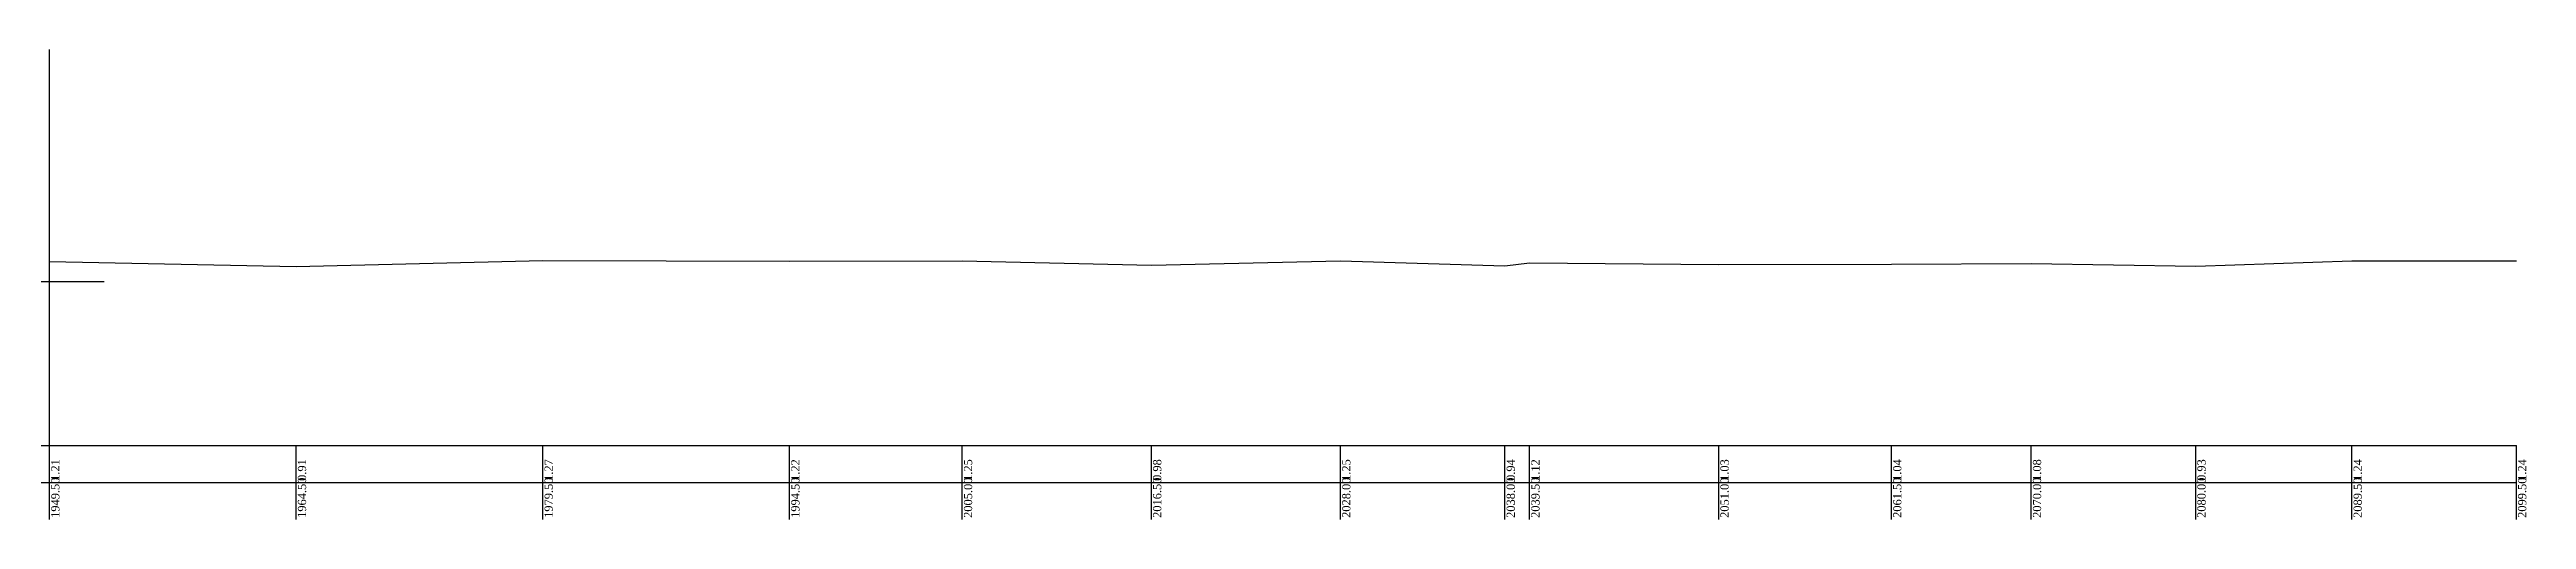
# Model space of a CAD drawing. Header units: metres. Extents: x -148477 to 168932, y -55673 to -2736.
# Drawn here: x 11026.7 to 11177.3, y -9213.6 to -9185 of the extents above; entities that cross this region are included whole.
import ezdxf

# ---------------------------------------------------------------- set-up
doc = ezdxf.new("R2010")
doc.units = ezdxf.units.M
doc.styles.add('liza', font='times.ttf', dxfattribs={"height": 2})

msp = doc.modelspace()

# ---------------------------------------------------------------- texts
at = {"color": 6, "linetype": 'Continuous', "lineweight": -3, "ltscale": 0.5, "char_height": 0.5, "width": 2.15, "attachment_point": 1, "rotation": 90, "style": 'liza'}
for s, insert in [('1949.50', (11026.7992, -9213.4725)), ('1.21', (11026.7992, -9211.2225)), ('0.91', (11041.7992, -9211.2225)), ('1964.50', (11041.7992, -9213.4725)), ('1979.50', (11056.7992, -9213.4725)), ('1.27', (11056.7992, -9211.2225)), ('1994.50', (11071.7992, -9213.4725)), ('1.22', (11071.7992, -9211.2225)), ('2005.00', (11082.2992, -9213.4725)), ('1.25', (11082.2992, -9211.2225)), ('0.98', (11093.7992, -9211.2225)), ('2016.50', (11093.7992, -9213.4725)), ('2028.00', (11105.2992, -9213.4725)), ('1.25', (11105.2992, -9211.2225)), ('0.94', (11115.2992, -9211.2225)), ('2038.00', (11115.2992, -9213.4725)), ('2039.50', (11116.7992, -9213.4725)), ('1.12', (11116.7992, -9211.2225)), ('1.03', (11128.2992, -9211.2225)), ('2051.00', (11128.2992, -9213.4725)), ('1.04', (11138.7992, -9211.2225)), ('2061.50', (11138.7992, -9213.4725)), ('1.08', (11147.2992, -9211.2225)), ('2070.00', (11147.2992, -9213.4725)), ('0.93', (11157.2992, -9211.2225)), ('2080.00', (11157.2992, -9213.4725)), ('2089.50', (11166.7992, -9213.4725)), ('1.24', (11166.7992, -9211.2225)), ('2099.50', (11176.7992, -9213.4725)), ('1.24', (11176.7992, -9211.2225))]:
    msp.add_mtext(s, dxfattribs=dict(at, insert=insert))

# ---------------------------------------------------------------- linework, layer by layer
at = {"color": 0, "linetype": 'Continuous', "lineweight": -3, "ltscale": 0.5}
for p, q in [((11026.6992, -9209.0725), (11026.6992, -9184.9554)), ((9072.1992, -9199.0725), (11030.023, -9199.0725))]:
    msp.add_line(p, q, dxfattribs=at)
at = {"color": 6, "linetype": 'Continuous', "lineweight": -3, "ltscale": 0.5}
for p, q in [((9072.1992, -9209.0725), (11176.6992, -9209.0725)), ((11026.6992, -9213.5725), (11026.6992, -9209.0725)), ((11041.6992, -9213.5725), (11041.6992, -9209.0725)), ((11056.6992, -9213.5725), (11056.6992, -9209.0725)), ((11071.6992, -9213.5725), (11071.6992, -9209.0725)), ((11082.1992, -9213.5725), (11082.1992, -9209.0725)), ((11093.6992, -9213.5725), (11093.6992, -9209.0725)), ((11105.1992, -9213.5725), (11105.1992, -9209.0725)), ((11115.1992, -9213.5725), (11115.1992, -9209.0725)), ((11116.6992, -9213.5725), (11116.6992, -9209.0725)), ((11128.1992, -9213.5725), (11128.1992, -9209.0725)), ((11138.6992, -9213.5725), (11138.6992, -9209.0725)), ((11147.1992, -9213.5725), (11147.1992, -9209.0725)), ((11157.1992, -9213.5725), (11157.1992, -9209.0725)), ((11166.6992, -9213.5725), (11166.6992, -9209.0725)), ((11176.6992, -9213.5725), (11176.6992, -9209.0725)), ((9072.1992, -9211.3225), (11176.6992, -9211.3225))]:
    msp.add_line(p, q, dxfattribs=at)
msp.add_lwpolyline([(11026.6992, -9197.8625), (11041.6992, -9198.1625), (11056.6992, -9197.8025), (11071.6992, -9197.8525), (11082.1992, -9197.8225), (11093.6992, -9198.0925), (11105.1992, -9197.8225), (11115.1992, -9198.1325), (11116.6992, -9197.9525), (11128.1992, -9198.0425), (11138.6992, -9198.0325), (11147.1992, -9197.9925), (11157.1992, -9198.1425), (11166.6992, -9197.8325), (11176.6992, -9197.8325)], dxfattribs=at)

msp.set_redraw_order([(e.dxf.handle, doc.entitydb.next_handle()) for e in msp.query("TEXT MTEXT ATTDEF DIMENSION ARC_DIMENSION")])  # texts and dimensions are drawn at this point

doc.saveas('drawing.dxf')
